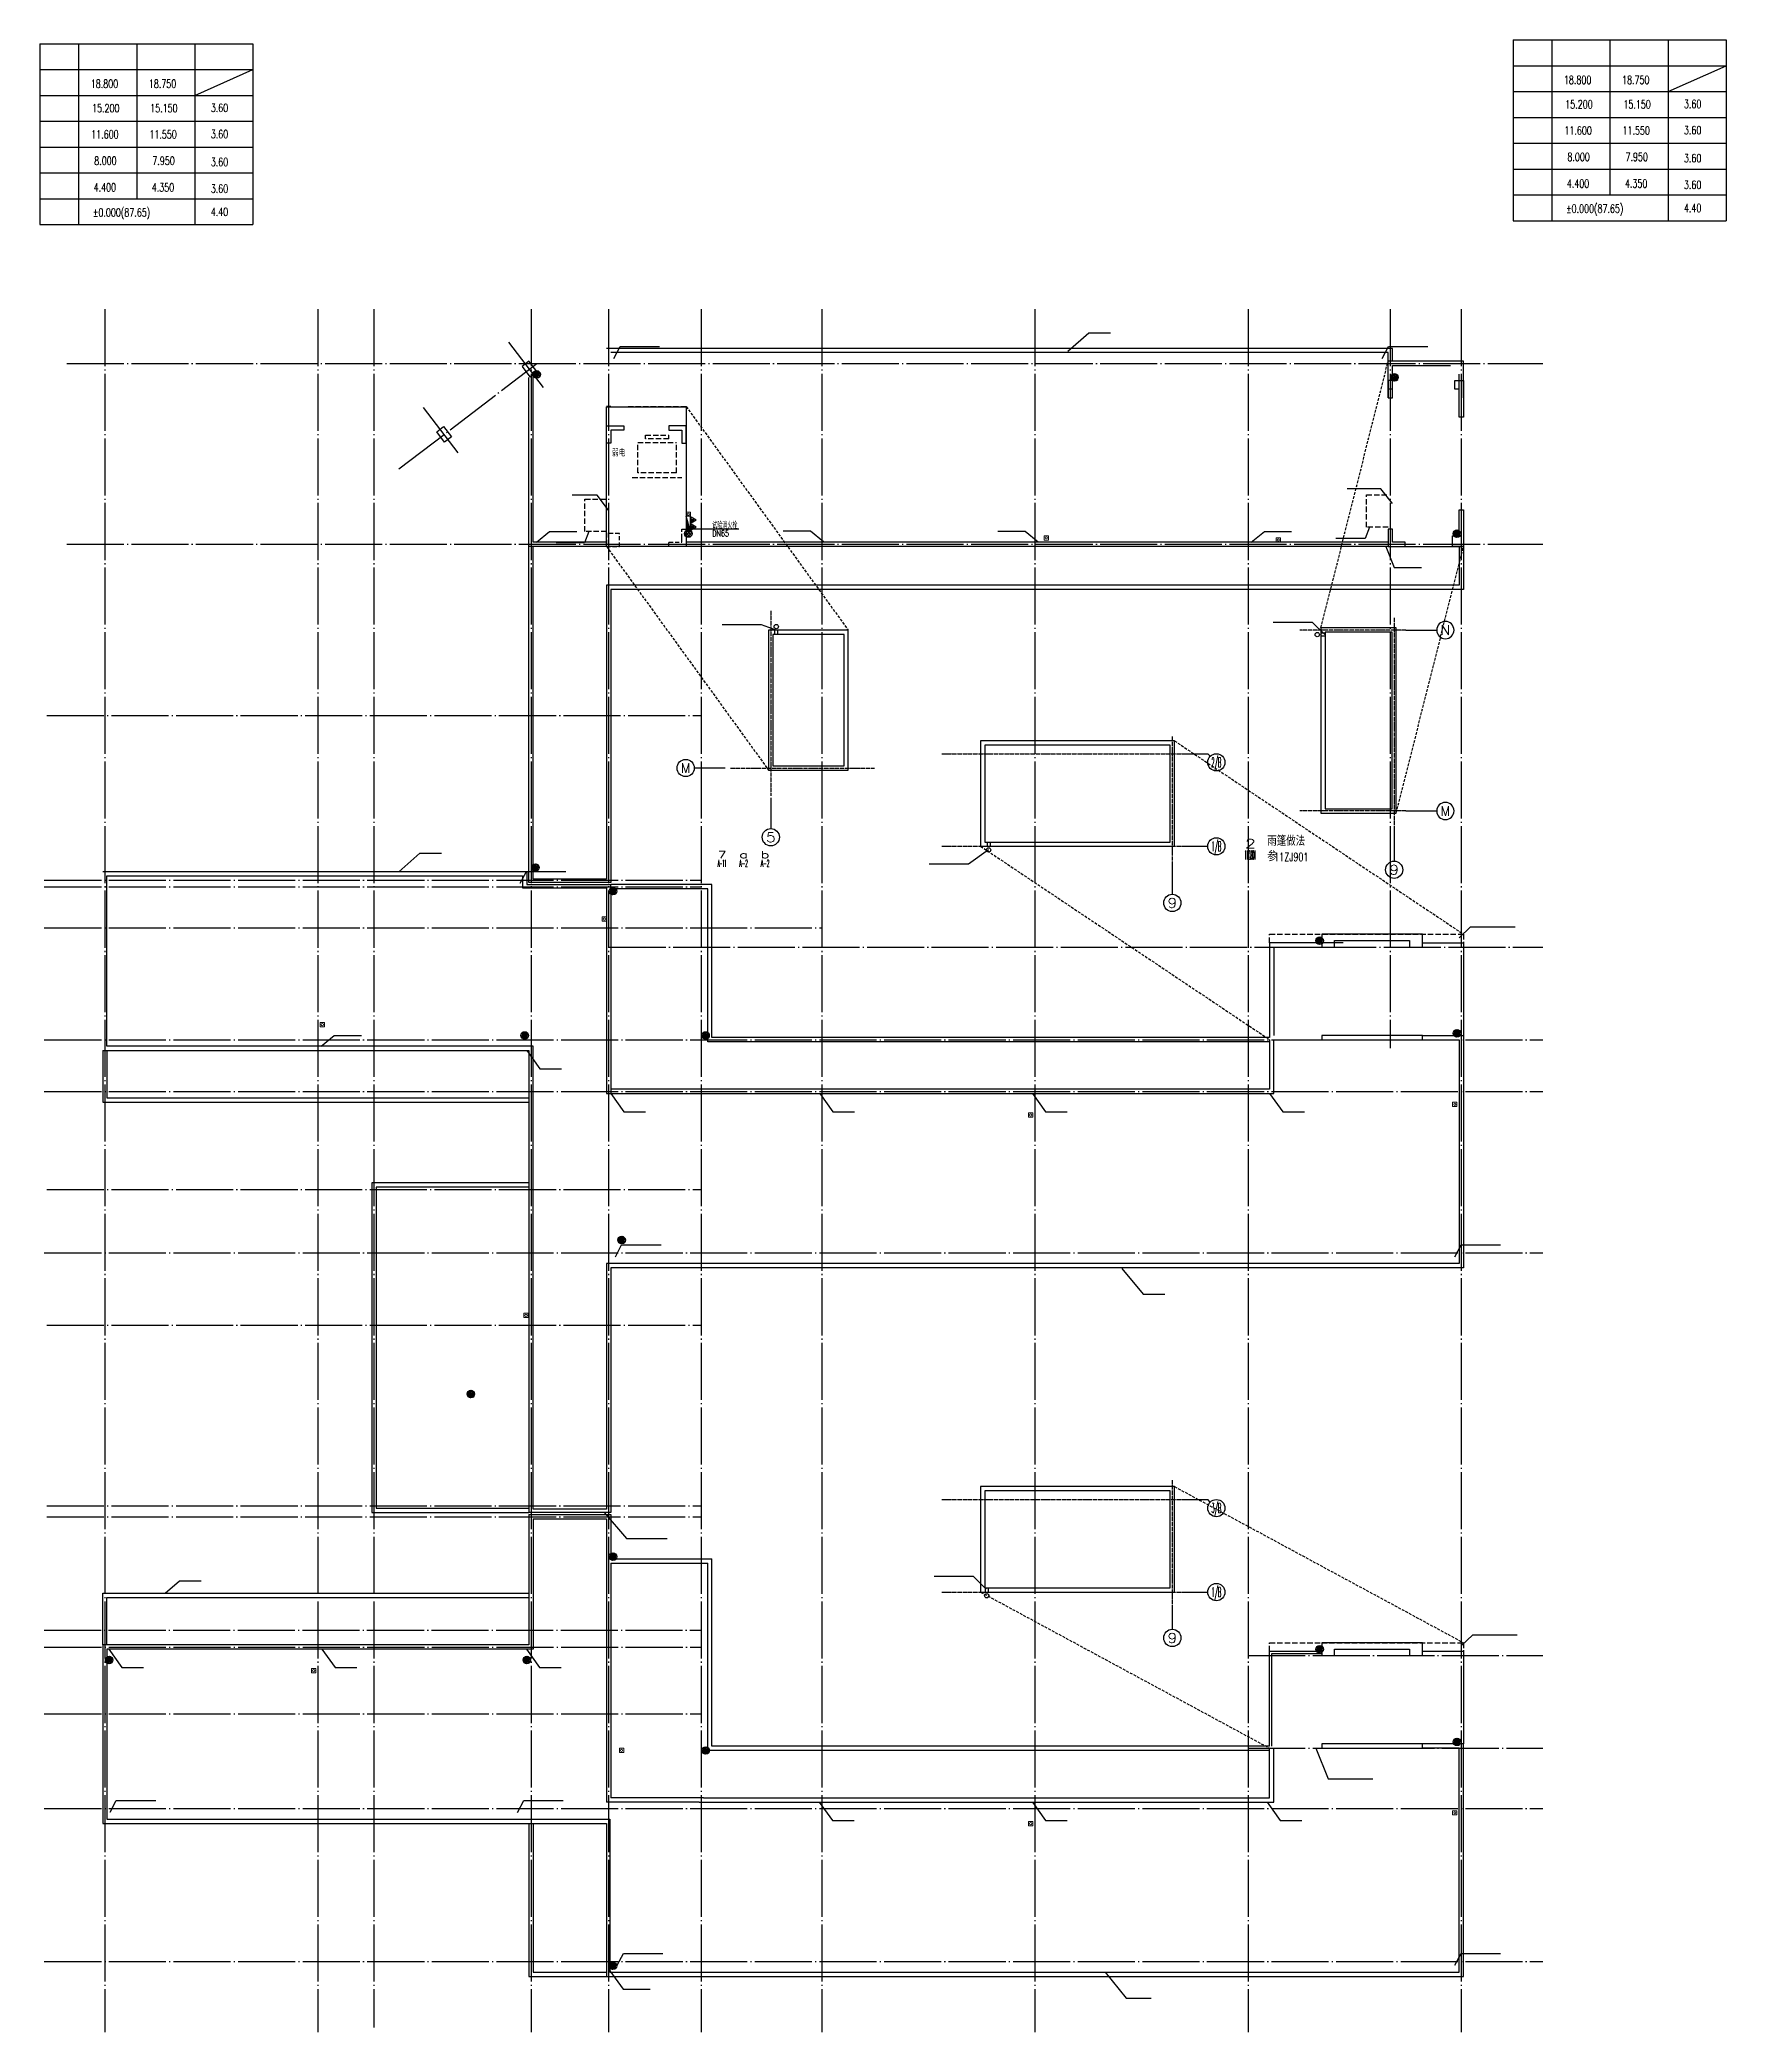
# Model space of a CAD drawing. Header units: millimetres. Extents: x 129492 to 2683129, y 513162 to 1188265.
# Drawn here: x 953273 to 1031595, y 541971 to 634480 of the extents above; entities that cross this region are included whole.
import ezdxf
from ezdxf.enums import TextEntityAlignment as Align

# ---------------------------------------------------------------- set-up
doc = ezdxf.new("R2010")
doc.units = ezdxf.units.MM
doc.header["$LTSCALE"] = 1000
for name, pattern in [('3#_t8$0$3#出屋面柱网$0$DASHED2', [9.525, 6.35, -3.175]), ('3#_t8$0$DASH', [0.35, 0.25, -0.1]), ('3#_t8$0$DOTE', [2.42, 2, -0.2, 0.02, -0.2]), ('3#_t8$0$HIDDEN2', [0.1875, 0.125, -0.0625]), ('GRID$1$CCDID0GLB00001', [30, 26.5, -1.5, 0.5, -1.5])]:
    doc.linetypes.add(name, pattern=pattern)
for name, color, linetype in [('3#_t8$0$3#出屋面柱网$0$COLS', 6, 'Continuous'), ('3#_t8$0$A-APRO', 11, 'Continuous'), ('3#_t8$0$A-HIDN', 8, '3#_t8$0$HIDDEN2'), ('3#_t8$0$A-HRAL', 104, 'Continuous'), ('3#_t8$0$A-OVER', 23, 'Continuous'), ('3#_t8$0$A-ROOF', 4, 'Continuous'), ('3#_t8$0$A-STRS-EVTR', 252, 'Continuous'), ('3#_t8$0$A-WALL', 4, 'Continuous'), ('3#_t8$0$AXIS_TEXT', 7, 'Continuous'), ('3#_t8$0$G-0-XREF', 252, 'Continuous'), ('3#_t8$0$G-ANNO-NOTE', 252, 'Continuous'), ('3#_t8$0$G-GRID', 252, '3#_t8$0$DOTE'), ('3#_t8$0$G-GRID-DIMS', 123, 'Continuous'), ('3#_t8$0$G-GRID-IDEN', 103, 'Continuous'), ('3#_t8$0$P-WAST-PIPE', 252, '3#_t8$0$CCDI_L_P_F'), ('3#_t8$0$PUB_STRM', 4, 'Continuous'), ('3#_t8$0$PUB_TEXT', 7, 'Continuous'), ('GRID$1$G-GRID', 252, 'GRID$1$CCDID0GLB00001')]:
    doc.layers.add(name, color=color, linetype=linetype)
doc.layers.add('3#_t8$0$3#消火栓$0$P-HUDR-MISC', color=252, linetype='Continuous', lineweight=25)
doc.layers.add('3#_t8$0$3#消火栓$0$P-HUDR-SILO', color=252, linetype='Continuous', lineweight=20)
doc.layers.add('3#_t8$0$SPACE', color=7, linetype='Continuous', plot=False)
doc.layers.get('0').off()
doc.layers.get('3#_t8$0$G-0-XREF').off()
doc.styles.add('3#_t8$0$3#消火栓$0$CCDI_T_G02', font='simplex.shx', dxfattribs={"width": 0.8, "bigfont": 'zjdz.shx'})
doc.styles.add('3#_t8$0$_TCH_AXIS', font='COMPLEX', dxfattribs={"bigfont": 'GBCBIG'})
doc.styles.add('3#_t8$0$_TCH_DIM', font='SIMPLEX', dxfattribs={"bigfont": 'GBCBIG'})
doc.styles.add('3#_t8$0$_TCH_LABEL', font='COMPLEX', dxfattribs={"bigfont": 'GBCBIG'})
doc.styles.add('3#_t8$0$CCDI_T_G01', font='arial.ttf')
doc.styles.add('3#_t8$0$CCDI_T_G02', font='simplex.shx', dxfattribs={"width": 0.8, "bigfont": 'zjdz.shx'})
doc.styles.add('3#_t8$0$COMPLEX', font='COMPLEX')
doc.linetypes.add('3#_t8$0$CCDI_L_P_F', pattern='A,50,["F",3#_t8$0$CCDI_T_G01,S=2,R=0,X=1.1,Y=-1],-4', length=54)

msp = doc.modelspace()

# ---------------------------------------------------------------- texts
at = {"layer": '3#_t8$0$3#消火栓$0$P-HUDR-MISC', "ltscale": 0.1, "style": '3#_t8$0$3#消火栓$0$CCDI_T_G02', "width": 0.6}
for s, p in [('试验消火栓', (984502, 611779)), ('DN65', (984502, 611416))]:
    msp.add_text(s, height=300, dxfattribs=at).set_placement(p)
at = {"layer": '3#_t8$0$G-ANNO-NOTE', "style": '3#_t8$0$CCDI_T_G02', "width": 0.8}
msp.add_text('弱电', height=300, dxfattribs=at).set_placement((979846, 615140))
at = {"layer": '3#_t8$0$PUB_TEXT', "style": '3#_t8$0$_TCH_LABEL'}
for s, height, width, p, p2 in [('7', 322, 1.875, (984759, 596489), (985161, 596489)), ('a', 322, 1.75, (985759, 596489), (986161, 596489)), ('b', 322, 1.640625, (986759, 596489), (987161, 596489)), ('11ZJ901', 418.6, 0.230263, (1009236, 596422), (1009759, 596422)), ('2', 419, 1.875, (1009236, 596945), (1009759, 596945)), ('A-11', 322, 0.369718, (984759, 596086), (985161, 596086)), ('A-2', 322, 0.430328, (985759, 596086), (986161, 596086)), ('A-2', 322, 0.430328, (986759, 596086), (987161, 596086))]:
    msp.add_text(s, height=height, dxfattribs=dict(at, width=width)).set_placement(p, p2, align=Align.FIT)
at = {"layer": '3#_t8$0$PUB_TEXT', "style": '3#_t8$0$_TCH_DIM'}
for s, height, p in [('参', 439, (1010284, 596345)), ('雨篷做法', 438.9, (1010284, 597058))]:
    msp.add_text(s, height=height, dxfattribs=at).set_placement(p)
at = {"layer": '3#_t8$0$PUB_TEXT', "style": '3#_t8$0$_TCH_DIM', "width": 0.705882}
msp.add_text('11ZJ901', height=386.8, dxfattribs=at).set_placement((1010603, 596345))

# ---------------------------------------------------------------- blocks, each defined once
blk = doc.blocks.new('3#_t8$0$cgb')
at = {"layer": '3#_t8$0$G-ANNO-NOTE', "ltscale": 5}
for p, q in [((0, 5600), (6600, 5600)), ((0, 5600), (0, 0)), ((1200, 5600), (1200, 0)), ((3000, 5600), (3000, 800)), ((4800, 5600), (4800, 0)), ((6600, 5600), (6600, 0)), ((0, 4800), (6600, 4800)), ((4800, 4000), (6600, 4800)), ((0, 4000), (6600, 4000)), ((0, 3200), (6600, 3200)), ((0, 2400), (6600, 2400)), ((0, 1600), (6600, 1600)), ((0, 800), (6600, 800)), ((0, 0), (6600, 0))]:
    blk.add_line(p, q, dxfattribs=at)
at = {"layer": '3#_t8$0$G-ANNO-NOTE', "color": 7, "style": '3#_t8$0$_TCH_DIM', "width": 0.705882}
for s, p in [('18.800', (1577, 4232)), ('18.750', (3377, 4232)), ('15.200', (1618, 3476)), ('15.150', (3418, 3476)), ('3.60', (5293, 3487)), ('11.600', (1592, 2665)), ('11.550', (3392, 2665)), ('3.60', (5293, 2675)), ('8.000', (1684, 1849)), ('7.950', (3484, 1849)), ('3.60', (5293, 1811)), ('4.400', (1666, 1023)), ('4.350', (3466, 1023)), ('3.60', (5293, 985)), ('%%P0.000(87.65)', (1644, 248)), ('4.40', (5293, 267))]:
    blk.add_text(s, height=255, dxfattribs=at).set_placement(p)
blk = doc.blocks.new('3#_t8$0$_AXISO')
blk.add_circle((0, 0), 0.5)
at = {"layer": '3#_t8$0$AXIS_TEXT', "style": '3#_t8$0$COMPLEX', "width": 1.041667}
blk.add_attdef('A', text='', height=0.56, dxfattribs=at).set_placement((-0.25, -0.28), (0.25, -0.28), align=Align.FIT)
blk = doc.blocks.new('3#_t8$0$3#出屋面柱网')
at = {"layer": '3#_t8$0$3#出屋面柱网$0$COLS', "ltscale": 0.03}
blk.add_lwpolyline([(28072, 80388), (28390, 80631), (28025, 81107), (27708, 80865)], close=True, dxfattribs=at)
for points in [[(68125, 79407), (68125, 80207), (67926, 80207), (67926, 79407), (68125, 79407)], [(71425, 79807), (71425, 78507), (71225, 78507), (71225, 79807), (71025, 79807), (71025, 80207), (71425, 80207), (71425, 79807)], [(23738, 77831), (24056, 78074), (24420, 77597), (24102, 77354), (23738, 77831)], [(32425, 77907), (31825, 77907), (31825, 77307), (31625, 77307), (31625, 78107), (32425, 78107), (32425, 77907)], [(34525, 77907), (35125, 77907), (35125, 77307), (35325, 77307), (35325, 78107), (34525, 78107), (34525, 77907)], [(71225, 73007), (71225, 74207), (71425, 74207), (71425, 72507), (70925, 72507), (70925, 73007), (71225, 73007)], [(67925, 72507), (68725, 72507), (68725, 72707), (68125, 72707), (68125, 72907), (68125, 73307), (67925, 73307), (67925, 72507)]]:
    blk.add_lwpolyline(points, dxfattribs=at)
at = {"layer": '3#_t8$0$3#出屋面柱网$0$COLS', "linetype": '3#_t8$0$3#出屋面柱网$0$DASHED2', "ltscale": 0.03}
blk.add_lwpolyline([(31625, 72507), (32225, 72507), (32225, 73107), (31625, 73107)], close=True, dxfattribs=at)
blk.add_lwpolyline([(35325, 72507), (34525, 72507), (34525, 72707), (35125, 72707), (35125, 72907), (35125, 73307), (35325, 73307), (35325, 72507)], dxfattribs=at)
at = {"layer": '3#_t8$0$3#出屋面柱网$0$COLS'}
for points in [[(64845, 54507), (64845, 54507), (64845, 54507), (64845, 53907), (65445, 53907), (65445, 54207), (68925, 54207), (68925, 53907), (69525, 53907), (69525, 54507), (64845, 54507)], [(64845, 49607), (69525, 49607), (69525, 49807), (69125, 49807), (69125, 49807), (64845, 49807), (64845, 49607)], [(64845, 21607), (64845, 21607), (64845, 21607), (64845, 21007), (65445, 21007), (65445, 21307), (68925, 21307), (68925, 21007), (69525, 21007), (69525, 21607), (64845, 21607)], [(64845, 16707), (69525, 16707), (69525, 16907), (69125, 16907), (69125, 16907), (64845, 16907), (64845, 16707)]]:
    blk.add_lwpolyline(points, dxfattribs=at)
blk = doc.blocks.new('3#_t8$0$3#消火栓$0$A$C7A4A6D2E')
at = {"ltscale": 0.1}
for p, q in [((200, 200), (0, 200)), ((0, 200), (0, 0)), ((200, 0), (0, 0)), ((200, 200), (200, 0))]:
    blk.add_line(p, q, dxfattribs=at)
blk.add_circle((100, 100), 50, dxfattribs=at)
blk = doc.blocks.new('3#_t8$0$3#消火栓$0$A$C5D304408')
at = {"layer": '3#_t8$0$3#消火栓$0$P-HUDR-MISC'}
blk.add_hatch(color=256, dxfattribs=at).paths.add_polyline_path([(25350, 24880), (25350, 25080), (25350, 25080), (24650, 24880)])
h = blk.add_hatch(dxfattribs=at)
h.set_pattern_fill('JIS_WOOD', color=256, scale=20, angle=90, style=0)
h.set_pattern_definition([(135, (24339.631, 24727.014), (10, 10), [])])
h.paths.add_polyline_path([(24881, 25139), (24881, 25230), (24790, 25230), (24790, 25139)])
h = blk.add_hatch(dxfattribs=at)
h.set_pattern_fill('JIS_WOOD', color=256, scale=20, angle=90, style=0)
h.set_pattern_definition([(135, (24660.631, 24727.014), (10, 10), [])])
h.paths.add_polyline_path([(25202, 25139), (25202, 25230), (25111, 25230), (25111, 25139)])
for p, q in [((25350, 25080), (24650, 24880)), ((24835, 25349), (24696, 25108)), ((24974, 25108), (24696, 25108)), ((24790, 25139), (24790, 25230)), ((24881, 25230), (24790, 25230)), ((24881, 25139), (24790, 25139)), ((24835, 25349), (24974, 25108)), ((24881, 25139), (24881, 25230)), ((25156, 25349), (25017, 25108)), ((25295, 25108), (25017, 25108)), ((25111, 25139), (25111, 25230)), ((25202, 25230), (25111, 25230)), ((25202, 25139), (25111, 25139)), ((25156, 25349), (25295, 25108)), ((25202, 25139), (25202, 25230))]:
    blk.add_line(p, q, dxfattribs=at)
blk.add_lwpolyline([(25350, 25080), (24650, 25080), (24650, 24880), (25350, 24880)], close=True, dxfattribs=at)
blk = doc.blocks.new('3#_t8$0$A$C7A4A6D2E')
at = {"ltscale": 0.1}
for p, q in [((200, 200), (0, 200)), ((0, 200), (0, 0)), ((200, 0), (0, 0)), ((200, 200), (200, 0))]:
    blk.add_line(p, q, dxfattribs=at)
blk.add_circle((100, 100), 50, dxfattribs=at)
blk = doc.blocks.new('3#_t8$0$通气帽1')
at = {"ltscale": 5}
for p, q in [((-8, 0), (-175, 167)), ((-170, 134), (41, 345)), ((91, 25), (-150, 266)), ((-126, 54), (121, 301)), ((152, 88), (-87, 327)), ((-49, 7), (168, 224)), ((174, 189), (14, 349)), ((95, 28), (147, 80))]:
    blk.add_line(p, q, dxfattribs=at)
blk.add_circle((0, 175), 175, dxfattribs=at)
blk = doc.blocks.new('GRID')
at = {"layer": 'GRID$1$G-GRID', "ltscale": 0.1}
for p, q in [((0, 76720), (0, -3284)), ((9900, 76720), (9900, -3284)), ((19800, 76720), (19800, -3284)), ((23400, 76720), (23400, -3284)), ((27700, 76720), (27700, -3284)), ((33300, 76720), (33300, -3284)), ((43200, 76720), (43200, -3284)), ((53100, 76720), (53100, -3284)), ((59700, 76720), (59700, 42400)), ((63000, 76720), (63000, -3284)), ((20380, 73081), (18722, 75250)), ((-1768, 74200), (66783, 74200)), ((13649, 69298), (20063, 74200)), ((16410, 70048), (14752, 72217)), ((-1768, 65800), (66783, 65800)), ((-2810, 50200), (27700, 50200)), ((-2810, 49900), (27700, 49900)), ((-2810, 48000), (33300, 48000)), ((23400, 47100), (66783, 47100)), ((-2810, 42800), (66783, 42800)), ((-2810, 40400), (66783, 40400)), ((-2810, 32900), (66783, 32900)), ((-2824, 15380), (27686, 15380)), ((-2810, 14600), (27700, 14600)), ((53100, 14200), (66783, 14200)), ((-2810, 11500), (27700, 11500)), ((53100, 9900), (66783, 9900)), ((-2810, 7100), (66783, 7100)), ((-2810, 0), (66783, 0))]:
    blk.add_line(p, q, dxfattribs=at)
for points in [[(12500, 76720), (12500, -3068)], [(-2693, 57850), (27700, 57850)], [(-2693, 35850), (27700, 35850)], [(-2693, 29550), (27700, 29550)], [(-2693, 21150), (27700, 21150)], [(-2693, 20650), (27700, 20650)]]:
    blk.add_lwpolyline(points, dxfattribs=at)

# ---------------------------------------------------------------- linework, layer by layer
at = {"layer": '3#_t8$0$3#消火栓$0$P-HUDR-MISC'}
msp.add_line((983532, 611779), (985733, 611779), dxfattribs=at)
at = {"layer": '3#_t8$0$A-HIDN'}
for p, q in [((1012776, 607173), (1015892, 619555)), ((983292, 617455), (990823, 607067)), ((979592, 610955), (987123, 600567)), ((1016276, 598573), (1019392, 610955)), ((1005970, 601933), (1019392, 592955)), ((996970, 597033), (1010392, 588055)), ((1005970, 567304), (1019392, 560055)), ((996970, 562404), (1010392, 555155))]:
    msp.add_line(p, q, dxfattribs=at)
at = {"layer": '3#_t8$0$A-HRAL', "ltscale": 5}
for p, q in [((984092, 595255), (984092, 595255)), ((1013812, 592555), (1010392, 592555)), ((1010392, 592555), (1010392, 588155)), ((1010592, 592355), (1013812, 592355)), ((1010592, 592355), (1010592, 588255)), ((984092, 563955), (984092, 563955)), ((1010392, 555255), (1010392, 559655)), ((1010392, 559655), (1012812, 559655)), ((1010492, 555255), (1010492, 559555)), ((1010492, 559555), (1012812, 559555))]:
    msp.add_line(p, q, dxfattribs=at)
for points in [[(1019392, 617855), (1019392, 619555), (1015892, 619555)], [(1016092, 619355), (1018792, 619355)], [(1019192, 617855), (1019192, 618955)], [(1017492, 592555), (1019292, 592555), (1019392, 592555), (1019392, 588155)], [(1017492, 559655), (1019292, 559655), (1019392, 559655), (1019392, 555355)]]:
    msp.add_lwpolyline(points, dxfattribs=at)
at = {"layer": '3#_t8$0$A-OVER', "linetype": '3#_t8$0$DASH'}
for points in [[(1010392, 592555), (1010392, 592955), (1019392, 592955), (1019392, 592555)], [(1010392, 559655), (1010392, 560055), (1012812, 560055), (1019392, 560055), (1019392, 559655)]]:
    msp.add_lwpolyline(points, dxfattribs=at)
at = {"layer": '3#_t8$0$A-ROOF', "ltscale": 5}
for p, q in [((1016092, 620155), (979592, 620155)), ((1015892, 619955), (979792, 619955)), ((1015892, 617855), (1015892, 619955)), ((1016092, 619555), (1016092, 620155)), ((976192, 611155), (976192, 618953)), ((1016092, 617855), (1016092, 619355)), ((975992, 595355), (975992, 618800)), ((979592, 610955), (975992, 610955)), ((979592, 611155), (976192, 611155)), ((976192, 595505), (976192, 610955)), ((1015892, 611155), (983292, 611155)), ((1015892, 610955), (983292, 610955)), ((1016092, 610955), (1019392, 610955)), ((1019192, 610955), (1019192, 609155)), ((1019392, 610955), (1019392, 608955)), ((1019392, 610955), (1019392, 608955)), ((1019192, 609155), (979592, 609155)), ((979592, 609155), (979592, 595855)), ((1019392, 608955), (979792, 608955)), ((979792, 608955), (979792, 595855)), ((975892, 595855), (956192, 595855)), ((975892, 595855), (975892, 595255)), ((979592, 596315), (979592, 595505)), ((979792, 596515), (979792, 595355)), ((975892, 595255), (979792, 595255)), ((979792, 595355), (975992, 595355)), ((979592, 595505), (976192, 595505)), ((979792, 595055), (979792, 595255)), ((956192, 587555), (975992, 587555)), ((975992, 587555), (975992, 581405)), ((1010392, 588055), (1010392, 585755)), ((1017492, 588255), (1019392, 588255)), ((1017492, 588055), (1019192, 588055)), ((1019392, 588255), (1019392, 577455)), ((984092, 585755), (979792, 585755)), ((1010392, 585755), (984092, 585755)), ((975992, 581405), (968692, 581405)), ((968692, 581405), (968692, 566105)), ((975992, 581205), (968892, 581205)), ((968892, 581205), (968892, 566305)), ((1019392, 577455), (979792, 577455)), ((979792, 577455), (979792, 566105)), ((980405, 577455), (980405, 577455)), ((1019392, 577455), (1019392, 577455)), ((968892, 566305), (975992, 566305)), ((968692, 566105), (975992, 566105)), ((979792, 566105), (975992, 566105)), ((975992, 566005), (975992, 559955)), ((975992, 566005), (979792, 566005)), ((976192, 565805), (979592, 565805)), ((976192, 565805), (976192, 559755)), ((979592, 565805), (979592, 563755)), ((979792, 566005), (979792, 563955)), ((979592, 563755), (979592, 552655)), ((979792, 563955), (984492, 563955)), ((979792, 563955), (984492, 563955)), ((979792, 563755), (984292, 563755)), ((979792, 563755), (979792, 552855)), ((984492, 563955), (984492, 563955)), ((975992, 559955), (956192, 559955)), ((956192, 559955), (956192, 551655)), ((956392, 559755), (956392, 551855)), ((976192, 559755), (956392, 559755)), ((1010392, 552855), (1010392, 555155)), ((1010592, 552655), (1010592, 555155)), ((1019392, 555355), (1017492, 555355)), ((1019192, 555155), (1017492, 555155)), ((1019192, 544755), (1019192, 555155)), ((1019392, 544555), (1019392, 555355)), ((983892, 552655), (979592, 552655)), ((984092, 552855), (979792, 552855)), ((983892, 552655), (1010592, 552655)), ((984092, 552855), (1010392, 552855)), ((956192, 551655), (979592, 551655)), ((956392, 551855), (979742, 551855)), ((975992, 551655), (975992, 544555)), ((976192, 551655), (976192, 544755)), ((979592, 551655), (979592, 544555)), ((979742, 551855), (979742, 544755)), ((975992, 544555), (1019392, 544555)), ((976192, 544755), (979592, 544755)), ((979742, 544755), (1019192, 544755)), ((1019392, 544555), (1019392, 544555))]:
    msp.add_line(p, q, dxfattribs=at)
for points in [[(990823, 607067), (987123, 607067), (987123, 600567), (990823, 600567)], [(990623, 606867), (987323, 606867), (987323, 600767), (990623, 600767)], [(1012776, 598573), (1016276, 598573), (1016276, 607173), (1012776, 607173)], [(1012976, 598773), (1016076, 598773), (1016076, 606973), (1012976, 606973)], [(996970, 597033), (1005970, 597033), (1005970, 601933), (996970, 601933)], [(997170, 597233), (1005770, 597233), (1005770, 601733), (997170, 601733)], [(996970, 562404), (1005970, 562404), (1005970, 567304), (996970, 567304)], [(997170, 562604), (1005770, 562604), (1005770, 567104), (997170, 567104)]]:
    msp.add_lwpolyline(points, close=True, dxfattribs=at)
for points in [[(1019192, 588055), (1019192, 577655), (979592, 577655), (979592, 566255), (976192, 566255), (976192, 587755), (956392, 587755), (956392, 595655), (975692, 595655), (975692, 595105), (979592, 595105), (979592, 585555), (983892, 585555), (1010592, 585555), (1010592, 588055)], [(1010392, 588155), (984492, 588155), (984492, 595255), (979792, 595255)], [(1010392, 587955), (984292, 587955), (984292, 595055), (979792, 595055), (979792, 585555)], [(956192, 587555), (956192, 585155), (975992, 585155), (975992, 566105)], [(956392, 587555), (956392, 585355), (975992, 585355)], [(1010392, 555055), (984292, 555055), (984292, 563755)], [(1010392, 555255), (984492, 555255), (984492, 563955)], [(956192, 559955), (956192, 562355), (975992, 562355)], [(956392, 559955), (956392, 562155), (975992, 562155)]]:
    msp.add_lwpolyline(points, dxfattribs=at)
at = {"layer": '3#_t8$0$A-STRS-EVTR', "linetype": '3#_t8$0$DASH'}
for p, q in [((981402, 615955), (981402, 616130)), ((981402, 616130), (982482, 616130)), ((982482, 615955), (982482, 616130)), ((981042, 614380), (981042, 615780)), ((981042, 615780), (982842, 615780)), ((982482, 615955), (981402, 615955)), ((982842, 614380), (982842, 615780)), ((982842, 614380), (981042, 614380))]:
    msp.add_line(p, q, dxfattribs=at)
for points in [[(980592, 617455), (983292, 617455), (983292, 616555)], [(980792, 614155), (983092, 614155)]]:
    msp.add_lwpolyline(points, dxfattribs=at)
at = {"layer": '3#_t8$0$A-WALL'}
for p, q in [((1016092, 618255), (1015892, 618255)), ((979792, 617455), (979592, 617455))]:
    msp.add_line(p, q, dxfattribs=at)
at = {"layer": '3#_t8$0$G-ANNO-NOTE'}
for points in [[(1001016, 620028), (1001991, 620881), (1002998, 620881)], [(979934, 619682), (980225, 620234), (982054, 620234)], [(1015618, 619682), (1015908, 620234), (1017738, 620234)], [(979692, 612642), (979161, 613333), (977994, 613333)], [(1016092, 612948), (1015561, 613639), (1013994, 613639)], [(976337, 611150), (976947, 611648), (978210, 611648)], [(978768, 611655), (978570, 611125), (977256, 611125)], [(989675, 611173), (989066, 611671), (987802, 611671)], [(999647, 611150), (999038, 611648), (997774, 611648)], [(1009537, 611150), (1010147, 611648), (1011410, 611648)], [(1015023, 611855), (1014825, 611325), (1013470, 611325)], [(1015796, 610955), (1016183, 609980), (1017446, 609980)], [(987475, 607067), (986792, 607319), (984962, 607319)], [(1012976, 606845), (1012390, 607425), (1010560, 607425)], [(969944, 595855), (970919, 596708), (971926, 596708)], [(997339, 596863), (996406, 596211), (994576, 596211)], [(975579, 595319), (975869, 595870), (977699, 595870)], [(1019192, 592787), (1019728, 593291), (1021793, 593291)], [(966337, 587755), (966947, 588253), (968210, 588253)], [(975892, 587555), (976502, 586701), (977509, 586701)], [(979792, 585555), (980402, 584701), (981409, 584701)], [(989500, 585555), (990109, 584701), (991116, 584701)], [(999374, 585555), (999983, 584701), (1000990, 584701)], [(1010392, 585555), (1011002, 584701), (1012009, 584701)], [(980005, 577975), (980295, 578527), (982125, 578527)], [(1018992, 577975), (1019282, 578527), (1021112, 578527)], [(1003534, 577434), (1004517, 576234), (1005524, 576234)], [(979486, 566105), (980521, 564899), (982412, 564899)], [(959094, 562355), (959764, 562924), (960771, 562924)], [(997228, 562542), (996642, 563121), (994812, 563121)], [(956474, 559755), (957083, 558901), (958090, 558901)], [(966374, 559755), (966983, 558901), (967990, 558901)], [(975874, 559755), (976483, 558901), (977490, 558901)], [(1019292, 559913), (1019828, 560417), (1021893, 560417)], [(1012537, 555155), (1013107, 553737), (1015187, 553737)], [(956534, 552179), (956825, 552730), (958654, 552730)], [(975463, 552177), (975753, 552729), (977583, 552729)], [(989474, 552655), (990083, 551801), (991090, 551801)], [(999374, 552655), (999983, 551801), (1000990, 551801)], [(1010274, 552655), (1010883, 551801), (1011890, 551801)], [(980085, 545075), (980375, 545627), (982205, 545627)], [(1018992, 545075), (1019282, 545627), (1021112, 545627)], [(979753, 544815), (980363, 543961), (981621, 543961)], [(1002749, 544755), (1003732, 543555), (1004896, 543555)]]:
    msp.add_lwpolyline(points, dxfattribs=at)
at = {"layer": '3#_t8$0$G-ANNO-NOTE', "linetype": '3#_t8$0$DASH'}
for points in [[(1015892, 611855), (1014892, 611855), (1014892, 613355), (1015892, 613355)], [(979592, 611655), (978592, 611655), (978592, 613155), (979592, 613155)]]:
    msp.add_lwpolyline(points, dxfattribs=at)
at = {"layer": '3#_t8$0$G-GRID', "ltscale": 0.1}
for p, q in [((987223, 607970), (987223, 599383)), ((1016722, 607073), (1011796, 607073)), ((1016176, 607649), (1016176, 597773)), ((995170, 601333), (1006408, 601333)), ((1005870, 602133), (1005870, 596233)), ((985347, 600667), (992034, 600667)), ((1016722, 598673), (1011796, 598673)), ((995170, 597033), (1006408, 597033)), ((1005870, 567604), (1005870, 561704)), ((995170, 566704), (1006408, 566704)), ((995170, 562404), (1006408, 562404))]:
    msp.add_line(p, q, dxfattribs=at)
at = {"layer": '3#_t8$0$G-GRID-DIMS'}
for p, q in [((1016722, 607073), (1018155, 607073)), ((1006408, 601333), (1007517, 601333)), ((1007635, 601216), (1007517, 601333)), ((985104, 600667), (983671, 600667)), ((987223, 599288), (987223, 597855)), ((1016722, 598673), (1018155, 598673)), ((1016176, 597777), (1016176, 596344)), ((1006408, 597033), (1007517, 597033)), ((1005870, 596238), (1005870, 594805)), ((1006408, 566704), (1007517, 566704)), ((1007635, 566587), (1007517, 566704)), ((1005870, 561709), (1005870, 560676)), ((1006408, 562404), (1007517, 562404))]:
    msp.add_line(p, q, dxfattribs=at)
at = {"layer": '3#_t8$0$PUB_STRM', "linetype": '3#_t8$0$DASH', "ltscale": 5}
for p, q in [((987405, 606867), (987405, 607067)), ((987545, 606867), (987545, 607067)), ((1012976, 606932), (1012776, 606932)), ((1012976, 606792), (1012776, 606792)), ((997269, 597233), (997269, 597033)), ((997409, 597233), (997409, 597033)), ((997183, 562604), (997183, 562404)), ((997323, 562604), (997323, 562404))]:
    msp.add_line(p, q, dxfattribs=at)
at = {"layer": '3#_t8$0$PUB_STRM'}
for centre in [(987475, 607237), (1012606, 606862), (997339, 596863), (997253, 562234)]:
    msp.add_circle(centre, 100, dxfattribs=at)
at = {"layer": '3#_t8$0$SPACE', "ltscale": 5}
msp.add_lwpolyline([(979592, 617445), (983292, 617445), (983292, 610955), (979592, 610955)], close=True, dxfattribs=at)

# ---------------------------------------------------------------- block references
at = {"layer": '3#_t8$0$3#消火栓$0$P-HUDR-MISC', "lineweight": 25, "ltscale": 0.1, "rotation": 270.0000420950428}
msp.add_blockref('3#_t8$0$3#消火栓$0$A$C5D304408', (958412, 637005), dxfattribs=at)
at = {"layer": '3#_t8$0$3#消火栓$0$P-HUDR-SILO', "ltscale": 0.1, "rotation": 270}
for p in [(983292, 612555), (999917, 611455), (1010692, 611355), (966292, 588855), (999192, 584655), (1018892, 585155), (975752, 575355), (965892, 558855), (980192, 555155), (999192, 551755), (1018892, 552255)]:
    msp.add_blockref('3#_t8$0$3#消火栓$0$A$C7A4A6D2E', p, dxfattribs=at)
at = {"layer": '3#_t8$0$3#消火栓$0$P-HUDR-SILO', "ltscale": 0.1}
msp.add_blockref('3#_t8$0$3#消火栓$0$A$C7A4A6D2E', (979392, 593555), dxfattribs=at)
at = {"layer": '3#_t8$0$A-APRO', "xscale": 1.5, "yscale": 1.5, "zscale": 1.5}
for p in [(953273, 625901), (1021695, 626080)]:
    msp.add_blockref('3#_t8$0$cgb', p, dxfattribs=at)
at = {"layer": '3#_t8$0$G-0-XREF', "ltscale": 5}
for name, p in [('GRID', (956292, 545255)), ('3#_t8$0$3#出屋面柱网', (947967, 538448))]:
    msp.add_blockref(name, p, dxfattribs=at)
at = {"layer": '3#_t8$0$G-GRID-DIMS'}
ref = msp.add_blockref('3#_t8$0$_AXISO', (1018555, 607073), dxfattribs=dict(at, xscale=-800, yscale=800, zscale=800))
ref.add_attrib('A', 'N', dxfattribs={"layer": '3#_t8$0$G-GRID-IDEN', "height": 453, "style": '3#_t8$0$_TCH_AXIS', "width": 1.105263}).set_placement((1018329, 606846), (1018781, 606846), align=Align.FIT)
ref = msp.add_blockref('3#_t8$0$_AXISO', (1007917, 600933), dxfattribs=dict(at, xscale=800, yscale=800, zscale=800))
ref.add_attrib('A', '2/B', dxfattribs={"layer": '3#_t8$0$G-GRID-IDEN', "height": 452.5, "style": '3#_t8$0$_TCH_AXIS', "width": 0.355932}).set_placement((1007691, 600707), (1008144, 600707), align=Align.FIT)
ref = msp.add_blockref('3#_t8$0$_AXISO', (983271, 600667), dxfattribs=dict(at, xscale=800, yscale=800, zscale=800))
ref.add_attrib('A', 'M', dxfattribs={"layer": '3#_t8$0$G-GRID-IDEN', "height": 453, "style": '3#_t8$0$_TCH_AXIS'}).set_placement((983044, 600441), (983497, 600441), align=Align.FIT)
ref = msp.add_blockref('3#_t8$0$_AXISO', (1018555, 598673), dxfattribs=dict(at, xscale=-800, yscale=800, zscale=800))
ref.add_attrib('A', 'M', dxfattribs={"layer": '3#_t8$0$G-GRID-IDEN', "height": 453, "style": '3#_t8$0$_TCH_AXIS'}).set_placement((1018329, 598446), (1018781, 598446), align=Align.FIT)
ref = msp.add_blockref('3#_t8$0$_AXISO', (987223, 597455), dxfattribs=dict(at, xscale=800, yscale=800, zscale=800))
ref.add_attrib('A', '5', dxfattribs={"layer": '3#_t8$0$G-GRID-IDEN', "height": 453, "style": '3#_t8$0$_TCH_AXIS', "width": 1.5}).set_placement((986997, 597228), (987450, 597228), align=Align.FIT)
ref = msp.add_blockref('3#_t8$0$_AXISO', (1007917, 597033), dxfattribs=dict(at, xscale=800, yscale=800, zscale=800))
ref.add_attrib('A', '1/B', dxfattribs={"layer": '3#_t8$0$G-GRID-IDEN', "height": 452.5, "style": '3#_t8$0$_TCH_AXIS', "width": 0.388889}).set_placement((1007691, 596807), (1008144, 596807), align=Align.FIT)
ref = msp.add_blockref('3#_t8$0$_AXISO', (1016176, 595944), dxfattribs=dict(at, xscale=800, yscale=800, zscale=800))
ref.add_attrib('A', '9', dxfattribs={"layer": '3#_t8$0$G-GRID-IDEN', "height": 453, "style": '3#_t8$0$_TCH_AXIS', "width": 1.5}).set_placement((1015950, 595718), (1016403, 595718), align=Align.FIT)
ref = msp.add_blockref('3#_t8$0$_AXISO', (1005870, 594405), dxfattribs=dict(at, xscale=800, yscale=800, zscale=800))
ref.add_attrib('A', '9', dxfattribs={"layer": '3#_t8$0$G-GRID-IDEN', "height": 453, "style": '3#_t8$0$_TCH_AXIS', "width": 1.5}).set_placement((1005644, 594179), (1006097, 594179), align=Align.FIT)
ref = msp.add_blockref('3#_t8$0$_AXISO', (1007917, 566304), dxfattribs=dict(at, xscale=800, yscale=800, zscale=800))
ref.add_attrib('A', '3/B', dxfattribs={"layer": '3#_t8$0$G-GRID-IDEN', "height": 452.5, "style": '3#_t8$0$_TCH_AXIS', "width": 0.362069}).set_placement((1007691, 566078), (1008144, 566078), align=Align.FIT)
ref = msp.add_blockref('3#_t8$0$_AXISO', (1007917, 562404), dxfattribs=dict(at, xscale=800, yscale=800, zscale=800))
ref.add_attrib('A', '1/B', dxfattribs={"layer": '3#_t8$0$G-GRID-IDEN', "height": 452.5, "style": '3#_t8$0$_TCH_AXIS', "width": 0.388889}).set_placement((1007691, 562178), (1008144, 562178), align=Align.FIT)
ref = msp.add_blockref('3#_t8$0$_AXISO', (1005870, 560276), dxfattribs=dict(at, xscale=800, yscale=800, zscale=800))
ref.add_attrib('A', '9', dxfattribs={"layer": '3#_t8$0$G-GRID-IDEN', "height": 453, "style": '3#_t8$0$_TCH_AXIS', "width": 1.5}).set_placement((1005644, 560050), (1006097, 560050), align=Align.FIT)
at = {"layer": '3#_t8$0$P-WAST-PIPE'}
for name, p in [('3#_t8$0$通气帽1', (976345, 618769)), ('3#_t8$0$通气帽1', (1016192, 618630)), ('3#_t8$0$A$C7A4A6D2E', (1016092, 618705)), ('3#_t8$0$通气帽1', (983392, 611380)), ('3#_t8$0$通气帽1', (1019092, 611375)), ('3#_t8$0$A$C7A4A6D2E', (1018992, 611455)), ('3#_t8$0$通气帽1', (976292, 595875)), ('3#_t8$0$A$C7A4A6D2E', (976192, 595955)), ('3#_t8$0$通气帽1', (979892, 594775)), ('3#_t8$0$A$C7A4A6D2E', (979792, 594855)), ('3#_t8$0$通气帽1', (1012712, 592475)), ('3#_t8$0$A$C7A4A6D2E', (1012612, 592555)), ('3#_t8$0$通气帽1', (975792, 588075)), ('3#_t8$0$A$C7A4A6D2E', (975692, 588155)), ('3#_t8$0$通气帽1', (984192, 588075)), ('3#_t8$0$A$C7A4A6D2E', (984092, 588155)), ('3#_t8$0$通气帽1', (1019092, 588175)), ('3#_t8$0$A$C7A4A6D2E', (1018992, 588255)), ('3#_t8$0$通气帽1', (980292, 578575)), ('3#_t8$0$A$C7A4A6D2E', (980192, 578655)), ('3#_t8$0$通气帽1', (973292, 571425)), ('3#_t8$0$A$C7A4A6D2E', (973192, 571505)), ('3#_t8$0$通气帽1', (979892, 563875)), ('3#_t8$0$A$C7A4A6D2E', (979792, 563955)), ('3#_t8$0$通气帽1', (1012712, 559575)), ('3#_t8$0$A$C7A4A6D2E', (1012612, 559655)), ('3#_t8$0$通气帽1', (956492, 559075)), ('3#_t8$0$A$C7A4A6D2E', (956392, 559155)), ('3#_t8$0$通气帽1', (975892, 559075)), ('3#_t8$0$A$C7A4A6D2E', (975792, 559155)), ('3#_t8$0$通气帽1', (984192, 554875)), ('3#_t8$0$A$C7A4A6D2E', (984092, 554955)), ('3#_t8$0$通气帽1', (1019092, 555275)), ('3#_t8$0$A$C7A4A6D2E', (1018992, 555355)), ('3#_t8$0$通气帽1', (979892, 544875)), ('3#_t8$0$A$C7A4A6D2E', (979792, 544955))]:
    msp.add_blockref(name, p, dxfattribs=at)
at = {"layer": '3#_t8$0$P-WAST-PIPE', "rotation": 37.38732216597286}
msp.add_blockref('3#_t8$0$A$C7A4A6D2E', (976326, 618803), dxfattribs=at)

msp.set_redraw_order([(e.dxf.handle, doc.entitydb.next_handle()) for e in msp.query("TEXT MTEXT ATTDEF DIMENSION ARC_DIMENSION")])  # texts and dimensions are drawn at this point

doc.saveas('drawing.dxf')
